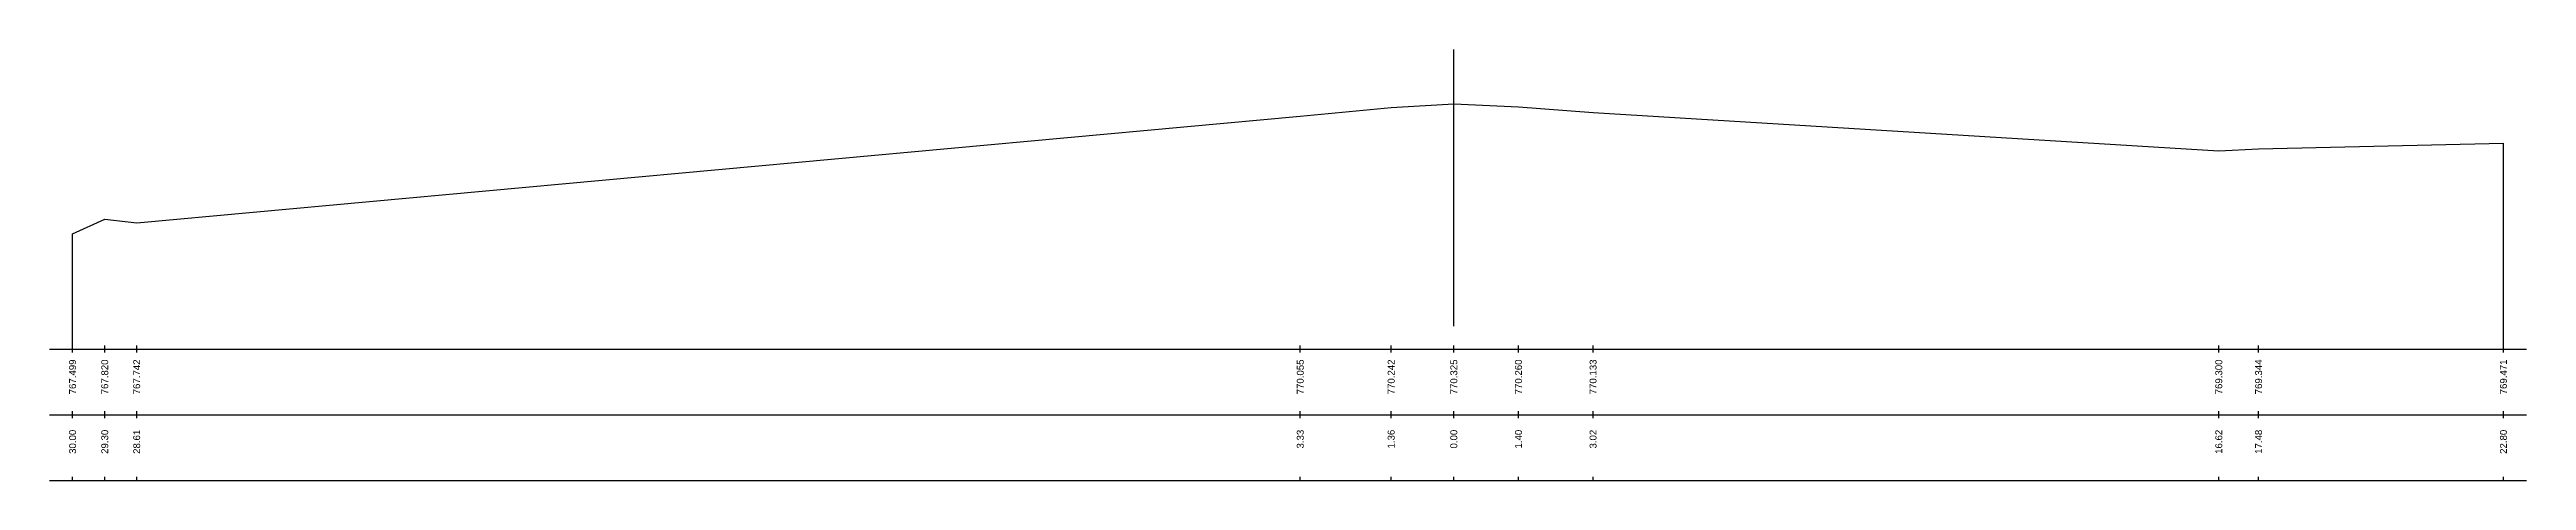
# Model space of a CAD drawing. Header units: millimetres. Extents: x 505 to 14020, y 627 to 6964.
# Drawn here: x 9362 to 9900, y 5315 to 5409 of the extents above; entities that cross this region are included whole.
import ezdxf
from ezdxf.enums import TextEntityAlignment as Align

# ---------------------------------------------------------------- set-up
doc = ezdxf.new("R2010")
doc.units = ezdxf.units.MM
for name, color, linetype in [('CL', 4, 'Continuous'), ('CS_Drawing', 7, 'Continuous'), ('GL', 3, 'Continuous')]:
    doc.layers.add(name, color=color, linetype=linetype)
doc.styles.get("Standard").update_dxf_attribs({"font": 'arial.ttf'})

msp = doc.modelspace()

# ---------------------------------------------------------------- texts
at = {"layer": 'CS_Drawing'}
for s, p in [('767.499', (9366.759, 5341.349)), ('767.820', (9373.752, 5341.349)), ('767.742', (9380.688, 5341.349)), ('770.055', (9633.411, 5341.349)), ('770.242', (9653.156, 5341.349)), ('770.325', (9666.759, 5341.349)), ('770.260', (9680.803, 5341.349)), ('770.133', (9697.003, 5341.349)), ('769.300', (9832.91, 5341.349)), ('769.344', (9841.561, 5341.349)), ('769.471', (9894.738, 5341.349)), ('30.00', (9366.759, 5326.099)), ('29.30', (9373.752, 5326.099)), ('28.61', (9380.688, 5326.099)), ('3.33', (9633.411, 5326.099)), ('1.36', (9653.156, 5326.099)), ('0.00', (9666.759, 5326.099)), ('1.40', (9680.803, 5326.099)), ('3.02', (9697.003, 5326.099)), ('16.62', (9832.91, 5326.099)), ('17.48', (9841.561, 5326.099)), ('22.80', (9894.738, 5326.099))]:
    msp.add_text(s, height=1.5, rotation=90, dxfattribs=at).set_placement(p, align=Align.MIDDLE_RIGHT)

# ---------------------------------------------------------------- linework, layer by layer
at = {"layer": 'CL', "ltscale": 10}
msp.add_line((9666.759, 5348.599), (9666.759, 5408.599), dxfattribs=at)
at = {"layer": 'CS_Drawing'}
for p, q in [((9894.738, 5343.599), (9894.738, 5388.309)), ((9366.759, 5343.599), (9366.759, 5368.589)), ((9361.759, 5343.599), (9899.738, 5343.599)), ((9366.759, 5342.849), (9366.759, 5344.349)), ((9373.752, 5342.849), (9373.752, 5344.349)), ((9380.688, 5342.849), (9380.688, 5344.349)), ((9633.411, 5342.849), (9633.411, 5344.349)), ((9653.156, 5342.849), (9653.156, 5344.349)), ((9666.759, 5342.849), (9666.759, 5344.349)), ((9680.803, 5342.849), (9680.803, 5344.349)), ((9697.003, 5342.849), (9697.003, 5344.349)), ((9832.91, 5342.849), (9832.91, 5344.349)), ((9841.561, 5342.849), (9841.561, 5344.349)), ((9894.738, 5342.849), (9894.738, 5344.349)), ((9361.759, 5329.349), (9899.738, 5329.349)), ((9361.759, 5329.349), (9899.738, 5329.349)), ((9366.759, 5328.599), (9366.759, 5330.099)), ((9373.752, 5328.599), (9373.752, 5330.099)), ((9380.688, 5328.599), (9380.688, 5330.099)), ((9633.411, 5328.599), (9633.411, 5330.099)), ((9653.156, 5328.599), (9653.156, 5330.099)), ((9666.759, 5328.599), (9666.759, 5330.099)), ((9680.803, 5328.599), (9680.803, 5330.099)), ((9697.003, 5328.599), (9697.003, 5330.099)), ((9832.91, 5328.599), (9832.91, 5330.099)), ((9841.561, 5328.599), (9841.561, 5330.099)), ((9894.738, 5328.599), (9894.738, 5330.099)), ((9366.759, 5315.099), (9366.759, 5315.849)), ((9373.752, 5315.099), (9373.752, 5315.849)), ((9380.688, 5315.099), (9380.688, 5315.849)), ((9633.411, 5315.099), (9633.411, 5315.849)), ((9653.156, 5315.099), (9653.156, 5315.849)), ((9666.759, 5315.099), (9666.759, 5315.849)), ((9680.803, 5315.099), (9680.803, 5315.849)), ((9697.003, 5315.099), (9697.003, 5315.849)), ((9832.91, 5315.099), (9832.91, 5315.849)), ((9841.561, 5315.099), (9841.561, 5315.849)), ((9894.738, 5315.099), (9894.738, 5315.849)), ((9361.759, 5315.099), (9899.738, 5315.099))]:
    msp.add_line(p, q, dxfattribs=at)
at = {"layer": 'GL'}
msp.add_lwpolyline([(9366.759, 5368.589), (9373.752, 5371.799), (9380.688, 5371.019), (9633.411, 5394.149), (9653.156, 5396.019), (9666.759, 5396.849), (9680.803, 5396.199), (9697.003, 5394.929), (9832.91, 5386.599), (9841.561, 5387.039), (9894.738, 5388.309)], dxfattribs=at)

msp.set_redraw_order([(e.dxf.handle, doc.entitydb.next_handle()) for e in msp.query("TEXT MTEXT ATTDEF DIMENSION ARC_DIMENSION")])  # texts and dimensions are drawn at this point

doc.saveas('drawing.dxf')
